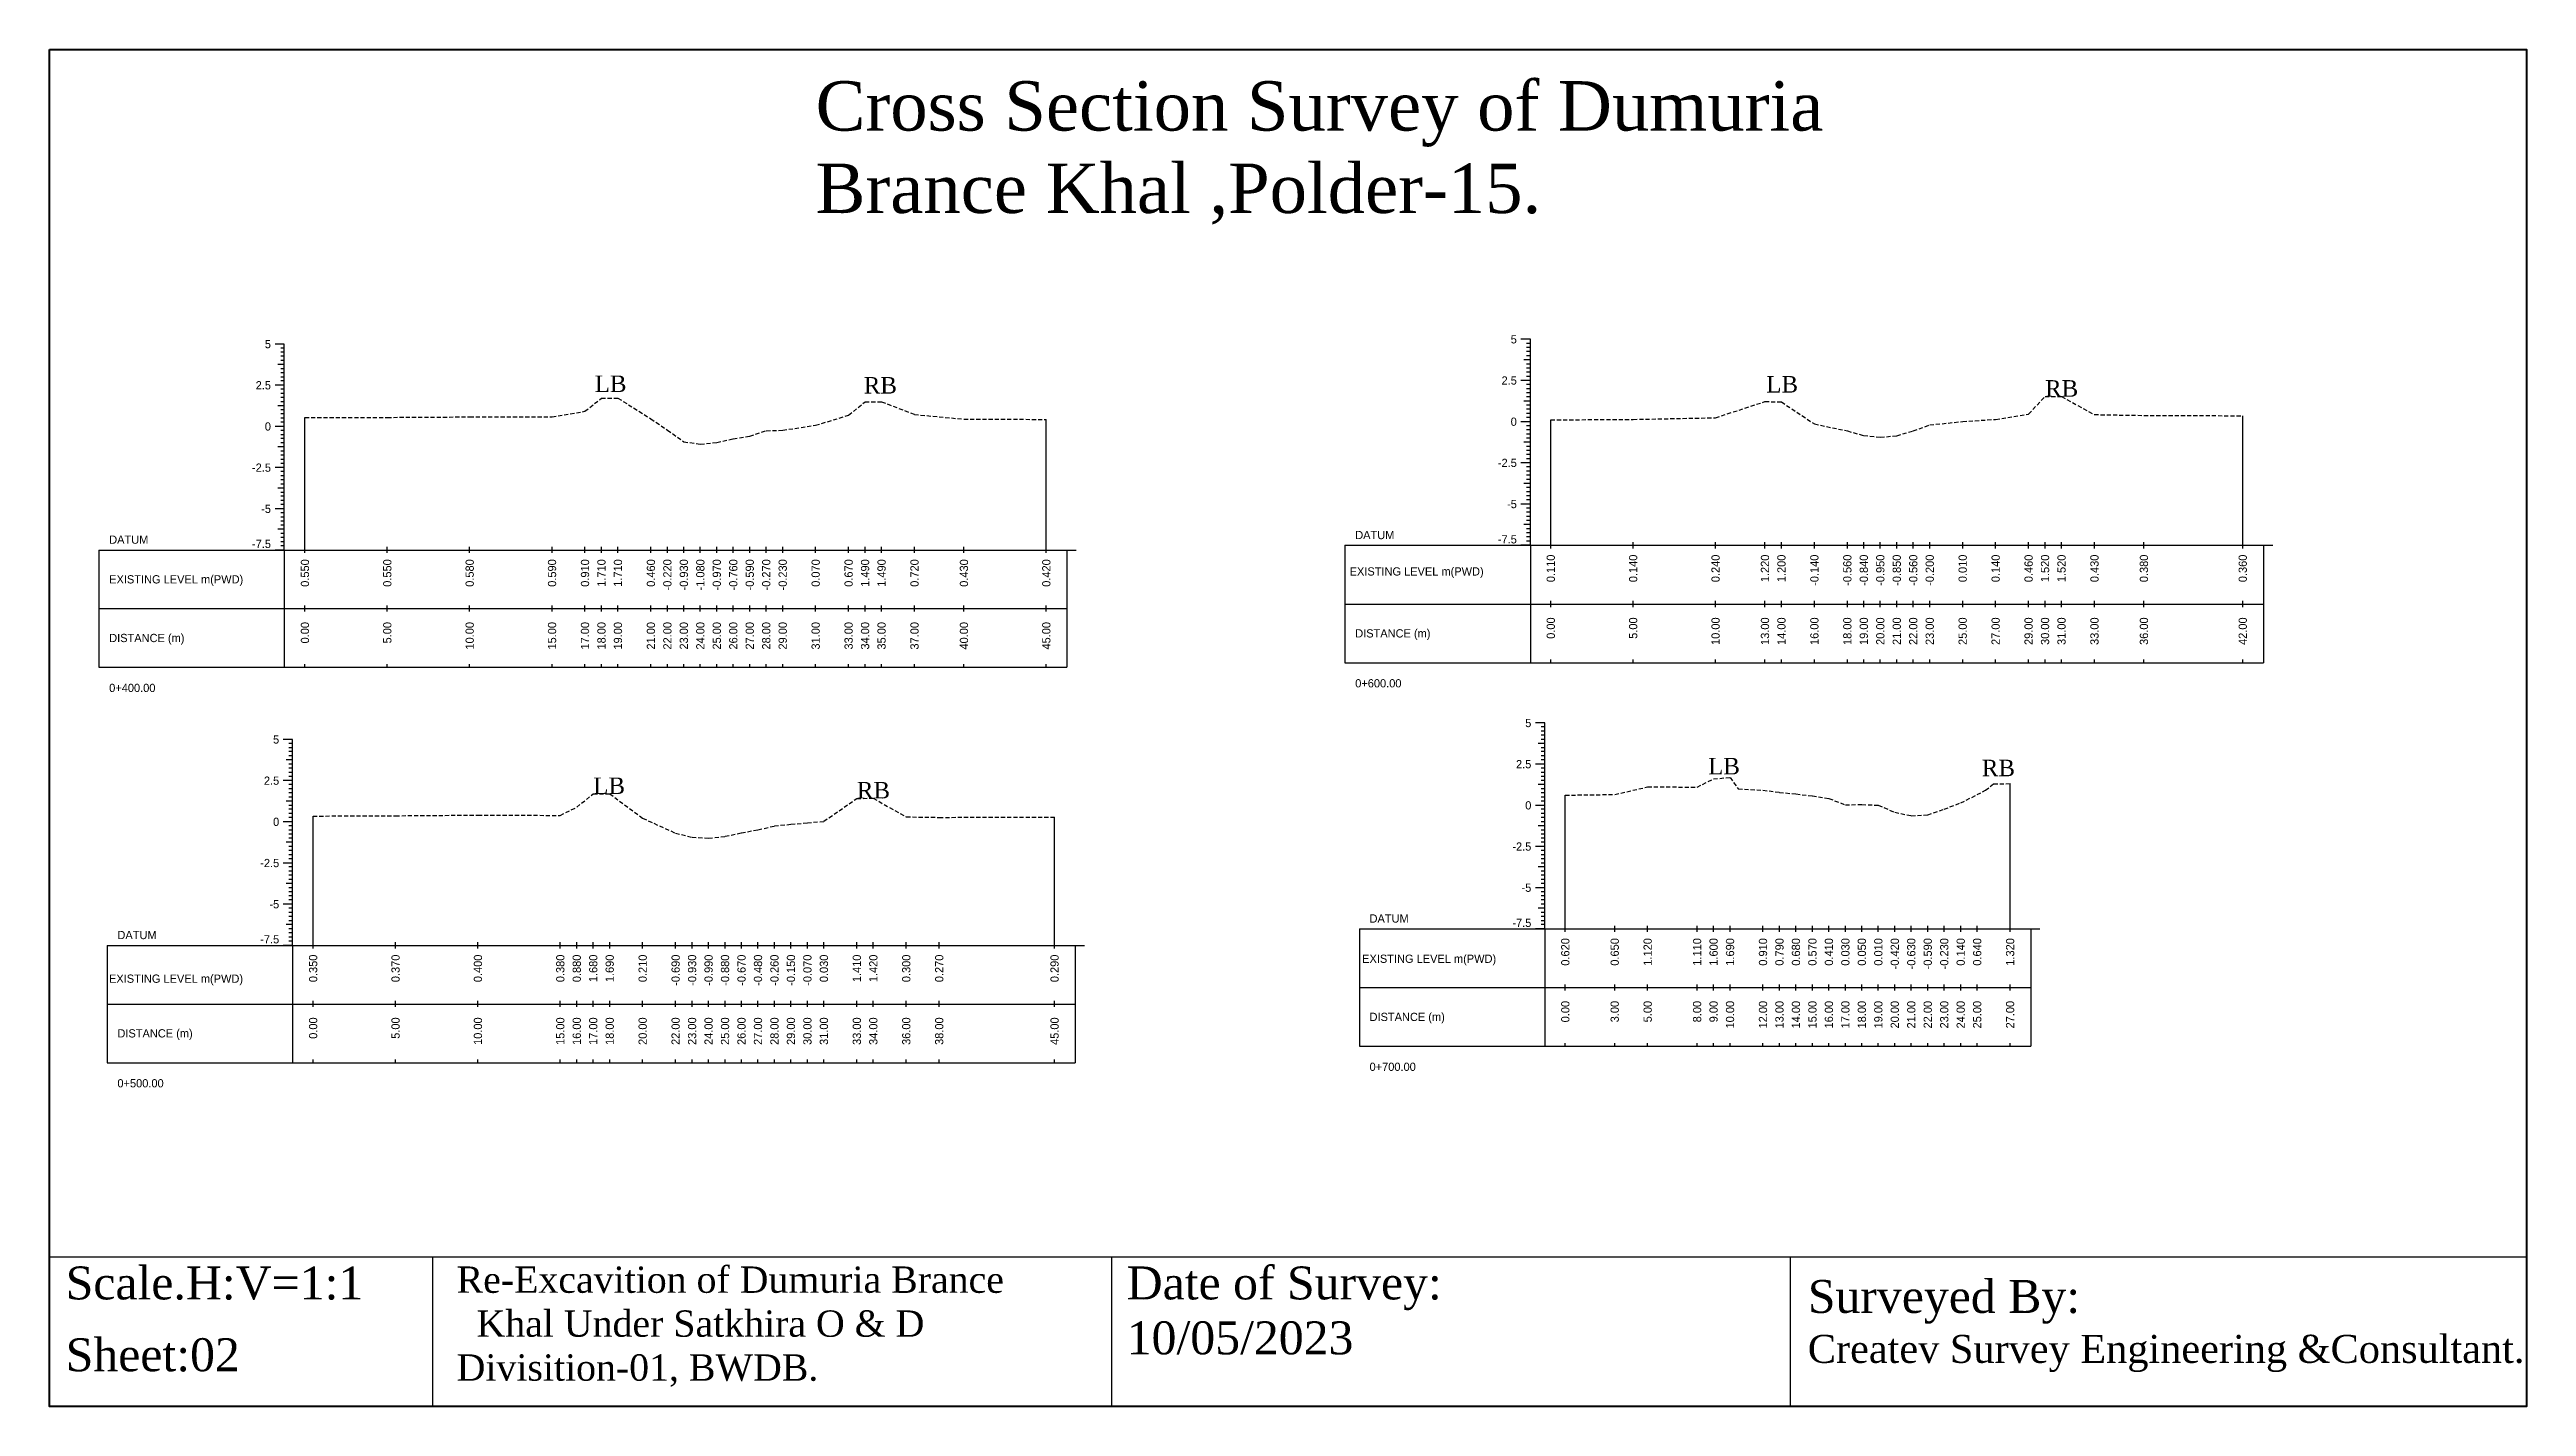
# Model space of a CAD drawing. Header units: inches. Extents: x -603 to 646, y -2572 to -1030.
# Drawn here: x 106.5 to 256.8, y -1231.9 to -1149.5 of the extents above; entities that cross this region are included whole.
import ezdxf
from ezdxf.enums import TextEntityAlignment as Align

# ---------------------------------------------------------------- set-up
doc = ezdxf.new("R2010")
doc.units = ezdxf.units.IN
doc.header["$MEASUREMENT"] = 0
doc.linetypes.add('HIDDEN', pattern=[0.375, 0.25, -0.125])
doc.layers.add('CS_Drawing', color=7, linetype='Continuous')
doc.layers.add('GL', color=3, linetype='HIDDEN')
doc.styles.add('romans', font='romans.shx')

msp = doc.modelspace()

# ---------------------------------------------------------------- texts
at = {"attachment_point": 1, "style": 'romans'}
for s, insert, char_height, width in [('{\\fTimes New Roman|b0|i0|c0|p18;Cross Section Survey of Dumuria  Brance Khal ,Polder-15.}', (153, -1151.42), 3, 72.2837), ('{\\fTimes New Roman|b0|i0|c0|p18;LB}', (139.59, -1169.29), 1, 4.1943), ('{\\fTimes New Roman|b0|i0|c0|p18;RB}', (155.92, -1169.38), 1, 4.1943), ('{\\fTimes New Roman|b0|i0|c0|p18;LB}', (210.7, -1169.32), 1, 4.1943), ('{\\fTimes New Roman|b0|i0|c0|p18;RB}', (227.62, -1169.57), 1, 4.1943), ('{\\fTimes New Roman|b0|i0|c0|p18;LB}', (139.5, -1193.69), 1, 4.1943), ('{\\fTimes New Roman|b0|i0|c0|p18;LB}', (207.17, -1192.5), 1, 4.1943), ('{\\fTimes New Roman|b0|i0|c0|p18;RB}', (223.78, -1192.61), 1, 4.1943), ('{\\fTimes New Roman|b0|i0|c0|p18;RB}', (155.5, -1193.96), 1, 4.1943), ('{\\fTimes New Roman|b0|i0|c0|p18;Scale.H:V=1:1}', (107.48, -1223.37), 2, 22.2708), ('{\\fTimes New Roman|b0|i0|c0|p18;Re-Excavition of Dumuria Brance\\P  Khal Under Satkhira O & D    Divisition-01, BWDB.}', (131.21, -1223.37), 1.6, 38.8405), ('{\\fTimes New Roman|b0|i0|c0|p18;Date of Survey: 10/05/2023}', (171.88, -1223.37), 2, 22.2708), ('{\\fTimes New Roman|b0|i0|c0|p18;Surveyed By:                                     \\H0.85x;Createv Survey Engineering &Consultant.}', (213.22, -1224.19), 2, 45.2193), ('{\\fTimes New Roman|b0|i0|c0|p18;Sheet:02}', (107.48, -1227.73), 2, 38.8405)]:
    msp.add_mtext(s, dxfattribs=dict(at, insert=insert, char_height=char_height, width=width))
at = {"layer": 'CS_Drawing'}
for s, p in [('5', (119.94, -1167.38)), ('5', (195.56, -1167.09)), ('2.5', (119.94, -1169.88)), ('2.5', (195.56, -1169.59)), ('0', (119.94, -1172.38)), ('0', (195.56, -1172.09)), ('-2.5', (119.94, -1174.88)), ('-2.5', (195.56, -1174.59)), ('-5', (119.94, -1177.38)), ('-5', (195.56, -1177.09)), ('5', (196.44, -1190.38)), ('5', (120.44, -1191.38)), ('2.5', (120.44, -1193.88)), ('2.5', (196.44, -1192.88)), ('0', (196.44, -1195.38)), ('0', (120.44, -1196.38)), ('-2.5', (196.44, -1197.88)), ('-2.5', (120.44, -1198.88)), ('-5', (120.44, -1201.38)), ('-5', (196.44, -1200.38))]:
    msp.add_text(s, height=0.5, dxfattribs=at).set_placement(p, align=Align.MIDDLE_RIGHT)
for s, p in [('DATUM', (110.12, -1179.25)), ('DATUM', (185.75, -1178.97)), ('EXISTING LEVEL m(PWD)', (110.12, -1181.66)), ('EXISTING LEVEL m(PWD)', (185.41, -1181.18)), ('DISTANCE (m)', (185.75, -1184.94)), ('DISTANCE (m)', (110.12, -1185.22)), ('0+400.00', (110.12, -1188.25)), ('0+600.00', (185.75, -1187.97)), ('DATUM', (186.62, -1202.25)), ('DATUM', (110.62, -1203.25)), ('EXISTING LEVEL m(PWD)', (110.11, -1205.9)), ('EXISTING LEVEL m(PWD)', (186.17, -1204.69)), ('DISTANCE (m)', (186.62, -1208.22)), ('DISTANCE (m)', (110.62, -1209.22)), ('0+700.00', (186.62, -1211.25)), ('0+500.00', (110.62, -1212.25))]:
    msp.add_text(s, height=0.5, dxfattribs=at).set_placement(p, align=Align.MIDDLE_LEFT)
for p in [(119.94, -1179.76), (195.56, -1179.48), (196.44, -1202.76), (120.44, -1203.76)]:
    msp.add_text('-7.5', height=0.5, dxfattribs=at).set_placement(p, align=Align.RIGHT)
for s, p in [('0.550', (122, -1180.44)), ('0.550', (127, -1180.44)), ('0.580', (132, -1180.44)), ('0.590', (137, -1180.44)), ('0.910', (139, -1180.44)), ('1.710', (140, -1180.44)), ('1.710', (141, -1180.44)), ('0.460', (143, -1180.44)), ('-0.220', (144, -1180.44)), ('-0.930', (145, -1180.44)), ('-1.080', (146, -1180.44)), ('-0.970', (147, -1180.44)), ('-0.760', (148, -1180.44)), ('-0.590', (149, -1180.44)), ('-0.270', (150, -1180.44)), ('-0.230', (151, -1180.44)), ('0.070', (153, -1180.44)), ('0.670', (155, -1180.44)), ('1.490', (156, -1180.44)), ('1.490', (157, -1180.44)), ('0.720', (159, -1180.44)), ('0.430', (162, -1180.44)), ('0.420', (167, -1180.44)), ('0.110', (197.62, -1180.16)), ('0.140', (202.62, -1180.16)), ('0.240', (207.62, -1180.16)), ('1.220', (210.62, -1180.16)), ('1.200', (211.62, -1180.16)), ('-0.140', (213.62, -1180.16)), ('-0.560', (215.62, -1180.16)), ('-0.840', (216.62, -1180.16)), ('-0.950', (217.62, -1180.16)), ('-0.850', (218.62, -1180.16)), ('-0.560', (219.62, -1180.16)), ('-0.200', (220.62, -1180.16)), ('0.010', (222.62, -1180.16)), ('0.140', (224.62, -1180.16)), ('0.460', (226.62, -1180.16)), ('1.520', (227.62, -1180.16)), ('1.520', (228.62, -1180.16)), ('0.430', (230.62, -1180.16)), ('0.380', (233.62, -1180.16)), ('0.360', (239.62, -1180.16)), ('0.00', (122, -1184.25)), ('5.00', (127, -1184.25)), ('10.00', (132, -1184.25)), ('15.00', (137, -1184.25)), ('17.00', (139, -1184.25)), ('18.00', (140, -1184.25)), ('19.00', (141, -1184.25)), ('21.00', (143, -1184.25)), ('22.00', (144, -1184.25)), ('23.00', (145, -1184.25)), ('24.00', (146, -1184.25)), ('25.00', (147, -1184.25)), ('26.00', (148, -1184.25)), ('27.00', (149, -1184.25)), ('28.00', (150, -1184.25)), ('29.00', (151, -1184.25)), ('31.00', (153, -1184.25)), ('33.00', (155, -1184.25)), ('34.00', (156, -1184.25)), ('35.00', (157, -1184.25)), ('37.00', (159, -1184.25)), ('40.00', (162, -1184.25)), ('45.00', (167, -1184.25)), ('0.00', (197.62, -1183.97)), ('5.00', (202.62, -1183.97)), ('10.00', (207.62, -1183.97)), ('13.00', (210.62, -1183.97)), ('14.00', (211.62, -1183.97)), ('16.00', (213.62, -1183.97)), ('18.00', (215.62, -1183.97)), ('19.00', (216.62, -1183.97)), ('20.00', (217.62, -1183.97)), ('21.00', (218.62, -1183.97)), ('22.00', (219.62, -1183.97)), ('23.00', (220.62, -1183.97)), ('25.00', (222.62, -1183.97)), ('27.00', (224.62, -1183.97)), ('29.00', (226.62, -1183.97)), ('30.00', (227.62, -1183.97)), ('31.00', (228.62, -1183.97)), ('33.00', (230.62, -1183.97)), ('36.00', (233.62, -1183.97)), ('42.00', (239.62, -1183.97)), ('0.620', (198.5, -1203.44)), ('0.650', (201.5, -1203.44)), ('1.120', (203.5, -1203.44)), ('1.110', (206.5, -1203.44)), ('1.600', (207.5, -1203.44)), ('1.690', (208.5, -1203.44)), ('0.910', (210.5, -1203.44)), ('0.790', (211.5, -1203.44)), ('0.680', (212.5, -1203.44)), ('0.570', (213.5, -1203.44)), ('0.410', (214.5, -1203.44)), ('0.030', (215.5, -1203.44)), ('0.050', (216.5, -1203.44)), ('0.010', (217.5, -1203.44)), ('-0.420', (218.5, -1203.44)), ('-0.630', (219.5, -1203.44)), ('-0.590', (220.5, -1203.44)), ('-0.230', (221.5, -1203.44)), ('0.140', (222.5, -1203.44)), ('0.640', (223.5, -1203.44)), ('1.320', (225.5, -1203.44)), ('0.350', (122.5, -1204.44)), ('0.370', (127.5, -1204.44)), ('0.400', (132.5, -1204.44)), ('0.380', (137.5, -1204.44)), ('0.880', (138.5, -1204.44)), ('1.680', (139.5, -1204.44)), ('1.690', (140.5, -1204.44)), ('0.210', (142.5, -1204.44)), ('-0.690', (144.5, -1204.44)), ('-0.930', (145.5, -1204.44)), ('-0.990', (146.5, -1204.44)), ('-0.880', (147.5, -1204.44)), ('-0.670', (148.5, -1204.44)), ('-0.480', (149.5, -1204.44)), ('-0.260', (150.5, -1204.44)), ('-0.150', (151.5, -1204.44)), ('-0.070', (152.5, -1204.44)), ('0.030', (153.5, -1204.44)), ('1.410', (155.5, -1204.44)), ('1.420', (156.5, -1204.44)), ('0.300', (158.5, -1204.44)), ('0.270', (160.5, -1204.44)), ('0.290', (167.5, -1204.44)), ('0.00', (122.5, -1208.25)), ('5.00', (127.5, -1208.25)), ('10.00', (132.5, -1208.25)), ('15.00', (137.5, -1208.25)), ('16.00', (138.5, -1208.25)), ('17.00', (139.5, -1208.25)), ('18.00', (140.5, -1208.25)), ('20.00', (142.5, -1208.25)), ('22.00', (144.5, -1208.25)), ('23.00', (145.5, -1208.25)), ('24.00', (146.5, -1208.25)), ('25.00', (147.5, -1208.25)), ('26.00', (148.5, -1208.25)), ('27.00', (149.5, -1208.25)), ('28.00', (150.5, -1208.25)), ('29.00', (151.5, -1208.25)), ('30.00', (152.5, -1208.25)), ('31.00', (153.5, -1208.25)), ('33.00', (155.5, -1208.25)), ('34.00', (156.5, -1208.25)), ('36.00', (158.5, -1208.25)), ('38.00', (160.5, -1208.25)), ('45.00', (167.5, -1208.25)), ('0.00', (198.5, -1207.25)), ('3.00', (201.5, -1207.25)), ('5.00', (203.5, -1207.25)), ('8.00', (206.5, -1207.25)), ('9.00', (207.5, -1207.25)), ('10.00', (208.5, -1207.25)), ('12.00', (210.5, -1207.25)), ('13.00', (211.5, -1207.25)), ('14.00', (212.5, -1207.25)), ('15.00', (213.5, -1207.25)), ('16.00', (214.5, -1207.25)), ('17.00', (215.5, -1207.25)), ('18.00', (216.5, -1207.25)), ('19.00', (217.5, -1207.25)), ('20.00', (218.5, -1207.25)), ('21.00', (219.5, -1207.25)), ('22.00', (220.5, -1207.25)), ('23.00', (221.5, -1207.25)), ('24.00', (222.5, -1207.25)), ('25.00', (223.5, -1207.25)), ('27.00', (225.5, -1207.25))]:
    msp.add_text(s, height=0.5, rotation=90, dxfattribs=at).set_placement(p, align=Align.MIDDLE_RIGHT)

# ---------------------------------------------------------------- linework, layer by layer
at = {"color": 4, "lineweight": 40}
msp.add_lwpolyline([(106.5, -1149.5), (256.84, -1149.5), (256.84, -1231.87), (106.5, -1231.87)], close=True, dxfattribs=at)
for points in [[(256.84, -1149.5), (256.84, -1231.87)], [(106.5, -1222.79), (256.84, -1222.79)], [(106.5, -1222.79), (106.5, -1231.87)], [(129.75, -1222.79), (129.75, -1231.87)], [(170.95, -1222.79), (170.95, -1231.87)], [(212.15, -1222.79), (212.15, -1231.87)]]:
    msp.add_lwpolyline(points)
at = {"layer": 'CS_Drawing'}
for p, q in [((120.75, -1167.38), (120.19, -1167.38)), ((120.75, -1167.38), (120.36, -1167.38)), ((120.75, -1167.38), (120.53, -1167.38)), ((120.75, -1167.62), (120.53, -1167.62)), ((120.75, -1167.88), (120.53, -1167.88)), ((120.75, -1168.12), (120.53, -1168.12)), ((120.75, -1179.88), (120.75, -1167.38)), ((196.38, -1167.09), (195.81, -1167.09)), ((196.38, -1167.09), (195.98, -1167.09)), ((196.38, -1167.09), (196.15, -1167.09)), ((196.38, -1167.34), (196.15, -1167.34)), ((196.38, -1167.59), (196.15, -1167.59)), ((196.38, -1167.84), (196.15, -1167.84)), ((196.38, -1168.09), (196.15, -1168.09)), ((196.38, -1179.59), (196.38, -1167.09)), ((120.75, -1168.62), (120.36, -1168.62)), ((120.75, -1168.38), (120.53, -1168.38)), ((120.75, -1168.62), (120.53, -1168.62)), ((120.75, -1168.88), (120.53, -1168.88)), ((120.75, -1169.12), (120.53, -1169.12)), ((120.75, -1169.38), (120.53, -1169.38)), ((120.75, -1169.62), (120.53, -1169.62)), ((196.38, -1169.59), (195.81, -1169.59)), ((196.38, -1168.34), (195.98, -1168.34)), ((196.38, -1169.59), (195.98, -1169.59)), ((196.38, -1168.34), (196.15, -1168.34)), ((196.38, -1168.59), (196.15, -1168.59)), ((196.38, -1168.84), (196.15, -1168.84)), ((196.38, -1169.09), (196.15, -1169.09)), ((196.38, -1169.34), (196.15, -1169.34)), ((196.38, -1169.59), (196.15, -1169.59)), ((120.75, -1169.88), (120.19, -1169.88)), ((120.75, -1169.88), (120.36, -1169.88)), ((120.75, -1171.12), (120.36, -1171.12)), ((120.75, -1169.88), (120.53, -1169.88)), ((120.75, -1170.12), (120.53, -1170.12)), ((120.75, -1170.38), (120.53, -1170.38)), ((120.75, -1170.62), (120.53, -1170.62)), ((120.75, -1170.88), (120.53, -1170.88)), ((120.75, -1171.12), (120.53, -1171.12)), ((196.38, -1170.84), (195.98, -1170.84)), ((196.38, -1169.84), (196.15, -1169.84)), ((196.38, -1170.09), (196.15, -1170.09)), ((196.38, -1170.34), (196.15, -1170.34)), ((196.38, -1170.59), (196.15, -1170.59)), ((196.38, -1170.84), (196.15, -1170.84)), ((196.38, -1171.09), (196.15, -1171.09)), ((120.75, -1172.38), (120.19, -1172.38)), ((120.75, -1172.38), (120.36, -1172.38)), ((120.75, -1171.38), (120.53, -1171.38)), ((120.75, -1171.62), (120.53, -1171.62)), ((120.75, -1171.88), (120.53, -1171.88)), ((120.75, -1172.12), (120.53, -1172.12)), ((120.75, -1172.38), (120.53, -1172.38)), ((120.75, -1172.62), (120.53, -1172.62)), ((122, -1179.88), (122, -1171.83)), ((167, -1179.88), (167, -1171.95)), ((196.38, -1172.09), (195.81, -1172.09)), ((196.38, -1172.09), (195.98, -1172.09)), ((196.38, -1171.34), (196.15, -1171.34)), ((196.38, -1171.59), (196.15, -1171.59)), ((196.38, -1171.84), (196.15, -1171.84)), ((196.38, -1172.09), (196.15, -1172.09)), ((196.38, -1172.34), (196.15, -1172.34)), ((196.38, -1172.59), (196.15, -1172.59)), ((197.62, -1179.59), (197.62, -1171.98)), ((239.62, -1179.59), (239.62, -1171.73)), ((120.75, -1173.62), (120.36, -1173.62)), ((120.75, -1172.88), (120.53, -1172.88)), ((120.75, -1173.12), (120.53, -1173.12)), ((120.75, -1173.38), (120.53, -1173.38)), ((120.75, -1173.62), (120.53, -1173.62)), ((120.75, -1173.88), (120.53, -1173.88)), ((120.75, -1174.12), (120.53, -1174.12)), ((196.38, -1173.34), (195.98, -1173.34)), ((196.38, -1172.84), (196.15, -1172.84)), ((196.38, -1173.09), (196.15, -1173.09)), ((196.38, -1173.34), (196.15, -1173.34)), ((196.38, -1173.59), (196.15, -1173.59)), ((196.38, -1173.84), (196.15, -1173.84)), ((196.38, -1174.09), (196.15, -1174.09)), ((120.75, -1174.88), (120.19, -1174.88)), ((120.75, -1174.88), (120.36, -1174.88)), ((120.75, -1174.38), (120.53, -1174.38)), ((120.75, -1174.62), (120.53, -1174.62)), ((120.75, -1174.88), (120.53, -1174.88)), ((120.75, -1175.12), (120.53, -1175.12)), ((120.75, -1175.38), (120.53, -1175.38)), ((120.75, -1175.62), (120.53, -1175.62)), ((196.38, -1174.59), (195.81, -1174.59)), ((196.38, -1174.59), (195.98, -1174.59)), ((196.38, -1174.34), (196.15, -1174.34)), ((196.38, -1174.59), (196.15, -1174.59)), ((196.38, -1174.84), (196.15, -1174.84)), ((196.38, -1175.09), (196.15, -1175.09)), ((196.38, -1175.34), (196.15, -1175.34)), ((196.38, -1175.59), (196.15, -1175.59)), ((120.75, -1176.12), (120.36, -1176.12)), ((120.75, -1175.88), (120.53, -1175.88)), ((120.75, -1176.12), (120.53, -1176.12)), ((120.75, -1176.38), (120.53, -1176.38)), ((120.75, -1176.62), (120.53, -1176.62)), ((120.75, -1176.88), (120.53, -1176.88)), ((120.75, -1177.12), (120.53, -1177.12)), ((196.38, -1177.09), (195.81, -1177.09)), ((196.38, -1175.84), (195.98, -1175.84)), ((196.38, -1177.09), (195.98, -1177.09)), ((196.38, -1175.84), (196.15, -1175.84)), ((196.38, -1176.09), (196.15, -1176.09)), ((196.38, -1176.34), (196.15, -1176.34)), ((196.38, -1176.59), (196.15, -1176.59)), ((196.38, -1176.84), (196.15, -1176.84)), ((196.38, -1177.09), (196.15, -1177.09)), ((120.75, -1177.38), (120.19, -1177.38)), ((120.75, -1177.38), (120.36, -1177.38)), ((120.75, -1178.62), (120.36, -1178.62)), ((120.75, -1177.38), (120.53, -1177.38)), ((120.75, -1177.62), (120.53, -1177.62)), ((120.75, -1177.88), (120.53, -1177.88)), ((120.75, -1178.12), (120.53, -1178.12)), ((120.75, -1178.38), (120.53, -1178.38)), ((120.75, -1178.62), (120.53, -1178.62)), ((196.38, -1178.34), (195.98, -1178.34)), ((196.38, -1177.34), (196.15, -1177.34)), ((196.38, -1177.59), (196.15, -1177.59)), ((196.38, -1177.84), (196.15, -1177.84)), ((196.38, -1178.09), (196.15, -1178.09)), ((196.38, -1178.34), (196.15, -1178.34)), ((196.38, -1178.59), (196.15, -1178.59)), ((109.5, -1179.88), (120.75, -1179.88)), ((109.5, -1179.88), (109.5, -1187)), ((120.75, -1179.88), (120.19, -1179.88)), ((120.75, -1179.88), (120.36, -1179.88)), ((120.75, -1178.88), (120.53, -1178.88)), ((120.75, -1179.12), (120.53, -1179.12)), ((120.75, -1179.38), (120.53, -1179.38)), ((120.75, -1179.62), (120.53, -1179.62)), ((120.75, -1179.88), (120.53, -1179.88)), ((120.75, -1179.88), (168.25, -1179.88)), ((120.75, -1179.88), (120.75, -1187)), ((122, -1180.06), (122, -1179.69)), ((127, -1180.06), (127, -1179.69)), ((132, -1180.06), (132, -1179.69)), ((137, -1180.06), (137, -1179.69)), ((139, -1180.06), (139, -1179.69)), ((140, -1180.06), (140, -1179.69)), ((141, -1180.06), (141, -1179.69)), ((143, -1180.06), (143, -1179.69)), ((144, -1180.06), (144, -1179.69)), ((145, -1180.06), (145, -1179.69)), ((146, -1180.06), (146, -1179.69)), ((147, -1180.06), (147, -1179.69)), ((148, -1180.06), (148, -1179.69)), ((149, -1180.06), (149, -1179.69)), ((150, -1180.06), (150, -1179.69)), ((151, -1180.06), (151, -1179.69)), ((153, -1180.06), (153, -1179.69)), ((155, -1180.06), (155, -1179.69)), ((156, -1180.06), (156, -1179.69)), ((157, -1180.06), (157, -1179.69)), ((159, -1180.06), (159, -1179.69)), ((162, -1180.06), (162, -1179.69)), ((167, -1180.06), (167, -1179.69)), ((168.25, -1179.88), (168.81, -1179.88)), ((168.25, -1179.88), (168.64, -1179.88)), ((168.25, -1179.88), (168.47, -1179.88)), ((168.25, -1179.88), (168.25, -1187)), ((185.12, -1179.59), (196.38, -1179.59)), ((185.12, -1179.59), (185.12, -1186.72)), ((196.38, -1179.59), (195.81, -1179.59)), ((196.38, -1179.59), (195.98, -1179.59)), ((196.38, -1178.84), (196.15, -1178.84)), ((196.38, -1179.09), (196.15, -1179.09)), ((196.38, -1179.34), (196.15, -1179.34)), ((196.38, -1179.59), (196.15, -1179.59)), ((196.38, -1179.59), (240.88, -1179.59)), ((196.38, -1179.59), (196.38, -1186.72)), ((197.62, -1179.78), (197.62, -1179.41)), ((202.62, -1179.78), (202.62, -1179.41)), ((207.62, -1179.78), (207.62, -1179.41)), ((210.62, -1179.78), (210.62, -1179.41)), ((211.62, -1179.78), (211.62, -1179.41)), ((213.62, -1179.78), (213.62, -1179.41)), ((215.62, -1179.78), (215.62, -1179.41)), ((216.62, -1179.78), (216.62, -1179.41)), ((217.62, -1179.78), (217.62, -1179.41)), ((218.62, -1179.78), (218.62, -1179.41)), ((219.62, -1179.78), (219.62, -1179.41)), ((220.62, -1179.78), (220.62, -1179.41)), ((222.62, -1179.78), (222.62, -1179.41)), ((224.62, -1179.78), (224.62, -1179.41)), ((226.62, -1179.78), (226.62, -1179.41)), ((227.62, -1179.78), (227.62, -1179.41)), ((228.62, -1179.78), (228.62, -1179.41)), ((230.62, -1179.78), (230.62, -1179.41)), ((233.62, -1179.78), (233.62, -1179.41)), ((239.62, -1179.78), (239.62, -1179.41)), ((240.88, -1179.59), (241.44, -1179.59)), ((240.88, -1179.59), (241.27, -1179.59)), ((240.88, -1179.59), (241.1, -1179.59)), ((240.88, -1179.59), (240.88, -1186.72)), ((185.12, -1183.16), (196.38, -1183.16)), ((196.38, -1183.16), (240.88, -1183.16)), ((196.38, -1183.16), (240.88, -1183.16)), ((197.62, -1183.34), (197.62, -1182.97)), ((202.62, -1183.34), (202.62, -1182.97)), ((207.62, -1183.34), (207.62, -1182.97)), ((210.62, -1183.34), (210.62, -1182.97)), ((211.62, -1183.34), (211.62, -1182.97)), ((213.62, -1183.34), (213.62, -1182.97)), ((215.62, -1183.34), (215.62, -1182.97)), ((216.62, -1183.34), (216.62, -1182.97)), ((217.62, -1183.34), (217.62, -1182.97)), ((218.62, -1183.34), (218.62, -1182.97)), ((219.62, -1183.34), (219.62, -1182.97)), ((220.62, -1183.34), (220.62, -1182.97)), ((222.62, -1183.34), (222.62, -1182.97)), ((224.62, -1183.34), (224.62, -1182.97)), ((226.62, -1183.34), (226.62, -1182.97)), ((227.62, -1183.34), (227.62, -1182.97)), ((228.62, -1183.34), (228.62, -1182.97)), ((230.62, -1183.34), (230.62, -1182.97)), ((233.62, -1183.34), (233.62, -1182.97)), ((239.62, -1183.34), (239.62, -1182.97)), ((109.5, -1183.44), (120.75, -1183.44)), ((120.75, -1183.44), (168.25, -1183.44)), ((120.75, -1183.44), (168.25, -1183.44)), ((122, -1183.62), (122, -1183.25)), ((127, -1183.62), (127, -1183.25)), ((132, -1183.62), (132, -1183.25)), ((137, -1183.62), (137, -1183.25)), ((139, -1183.62), (139, -1183.25)), ((140, -1183.62), (140, -1183.25)), ((141, -1183.62), (141, -1183.25)), ((143, -1183.62), (143, -1183.25)), ((144, -1183.62), (144, -1183.25)), ((145, -1183.62), (145, -1183.25)), ((146, -1183.62), (146, -1183.25)), ((147, -1183.62), (147, -1183.25)), ((148, -1183.62), (148, -1183.25)), ((149, -1183.62), (149, -1183.25)), ((150, -1183.62), (150, -1183.25)), ((151, -1183.62), (151, -1183.25)), ((153, -1183.62), (153, -1183.25)), ((155, -1183.62), (155, -1183.25)), ((156, -1183.62), (156, -1183.25)), ((157, -1183.62), (157, -1183.25)), ((159, -1183.62), (159, -1183.25)), ((162, -1183.62), (162, -1183.25)), ((167, -1183.62), (167, -1183.25)), ((109.5, -1187), (120.75, -1187)), ((120.75, -1187), (168.25, -1187)), ((122, -1187), (122, -1186.81)), ((127, -1187), (127, -1186.81)), ((132, -1187), (132, -1186.81)), ((137, -1187), (137, -1186.81)), ((139, -1187), (139, -1186.81)), ((140, -1187), (140, -1186.81)), ((141, -1187), (141, -1186.81)), ((143, -1187), (143, -1186.81)), ((144, -1187), (144, -1186.81)), ((145, -1187), (145, -1186.81)), ((146, -1187), (146, -1186.81)), ((147, -1187), (147, -1186.81)), ((148, -1187), (148, -1186.81)), ((149, -1187), (149, -1186.81)), ((150, -1187), (150, -1186.81)), ((151, -1187), (151, -1186.81)), ((153, -1187), (153, -1186.81)), ((155, -1187), (155, -1186.81)), ((156, -1187), (156, -1186.81)), ((157, -1187), (157, -1186.81)), ((159, -1187), (159, -1186.81)), ((162, -1187), (162, -1186.81)), ((167, -1187), (167, -1186.81)), ((185.12, -1186.72), (196.38, -1186.72)), ((196.38, -1186.72), (240.88, -1186.72)), ((197.62, -1186.72), (197.62, -1186.53)), ((202.62, -1186.72), (202.62, -1186.53)), ((207.62, -1186.72), (207.62, -1186.53)), ((210.62, -1186.72), (210.62, -1186.53)), ((211.62, -1186.72), (211.62, -1186.53)), ((213.62, -1186.72), (213.62, -1186.53)), ((215.62, -1186.72), (215.62, -1186.53)), ((216.62, -1186.72), (216.62, -1186.53)), ((217.62, -1186.72), (217.62, -1186.53)), ((218.62, -1186.72), (218.62, -1186.53)), ((219.62, -1186.72), (219.62, -1186.53)), ((220.62, -1186.72), (220.62, -1186.53)), ((222.62, -1186.72), (222.62, -1186.53)), ((224.62, -1186.72), (224.62, -1186.53)), ((226.62, -1186.72), (226.62, -1186.53)), ((227.62, -1186.72), (227.62, -1186.53)), ((228.62, -1186.72), (228.62, -1186.53)), ((230.62, -1186.72), (230.62, -1186.53)), ((233.62, -1186.72), (233.62, -1186.53)), ((239.62, -1186.72), (239.62, -1186.53)), ((197.25, -1190.38), (196.69, -1190.38)), ((197.25, -1190.38), (196.86, -1190.38)), ((197.25, -1190.38), (197.03, -1190.38)), ((197.25, -1190.62), (197.03, -1190.62)), ((197.25, -1202.88), (197.25, -1190.38)), ((121.25, -1191.38), (120.69, -1191.38)), ((121.25, -1191.38), (120.86, -1191.38)), ((121.25, -1191.38), (121.03, -1191.38)), ((121.25, -1191.62), (121.03, -1191.62)), ((121.25, -1191.88), (121.03, -1191.88)), ((121.25, -1192.12), (121.03, -1192.12)), ((121.25, -1203.88), (121.25, -1191.38)), ((197.25, -1191.62), (196.86, -1191.62)), ((197.25, -1190.88), (197.03, -1190.88)), ((197.25, -1191.12), (197.03, -1191.12)), ((197.25, -1191.38), (197.03, -1191.38)), ((197.25, -1191.62), (197.03, -1191.62)), ((197.25, -1191.88), (197.03, -1191.88)), ((197.25, -1192.12), (197.03, -1192.12)), ((121.25, -1192.62), (120.86, -1192.62)), ((121.25, -1192.38), (121.03, -1192.38)), ((121.25, -1192.62), (121.03, -1192.62)), ((121.25, -1192.88), (121.03, -1192.88)), ((121.25, -1193.12), (121.03, -1193.12)), ((121.25, -1193.38), (121.03, -1193.38)), ((121.25, -1193.62), (121.03, -1193.62)), ((197.25, -1192.88), (196.69, -1192.88)), ((197.25, -1192.88), (196.86, -1192.88)), ((197.25, -1192.38), (197.03, -1192.38)), ((197.25, -1192.62), (197.03, -1192.62)), ((197.25, -1192.88), (197.03, -1192.88)), ((197.25, -1193.12), (197.03, -1193.12)), ((197.25, -1193.38), (197.03, -1193.38)), ((197.25, -1193.62), (197.03, -1193.62)), ((121.25, -1193.88), (120.69, -1193.88)), ((121.25, -1193.88), (120.86, -1193.88)), ((121.25, -1195.12), (120.86, -1195.12)), ((121.25, -1193.88), (121.03, -1193.88)), ((121.25, -1194.12), (121.03, -1194.12)), ((121.25, -1194.38), (121.03, -1194.38)), ((121.25, -1194.62), (121.03, -1194.62)), ((121.25, -1194.88), (121.03, -1194.88)), ((121.25, -1195.12), (121.03, -1195.12)), ((197.25, -1194.12), (196.86, -1194.12)), ((197.25, -1193.88), (197.03, -1193.88)), ((197.25, -1194.12), (197.03, -1194.12)), ((197.25, -1194.38), (197.03, -1194.38)), ((197.25, -1194.62), (197.03, -1194.62)), ((197.25, -1194.88), (197.03, -1194.88)), ((197.25, -1195.12), (197.03, -1195.12)), ((198.5, -1202.88), (198.5, -1194.76)), ((225.5, -1202.88), (225.5, -1194.06)), ((121.25, -1196.38), (120.69, -1196.38)), ((121.25, -1196.38), (120.86, -1196.38)), ((121.25, -1195.38), (121.03, -1195.38)), ((121.25, -1195.62), (121.03, -1195.62)), ((121.25, -1195.88), (121.03, -1195.88)), ((121.25, -1196.12), (121.03, -1196.12)), ((121.25, -1196.38), (121.03, -1196.38)), ((121.25, -1196.62), (121.03, -1196.62)), ((122.5, -1203.88), (122.5, -1196.03)), ((167.5, -1203.88), (167.5, -1196.09)), ((197.25, -1195.38), (196.69, -1195.38)), ((197.25, -1195.38), (196.86, -1195.38)), ((197.25, -1196.62), (196.86, -1196.62)), ((197.25, -1195.38), (197.03, -1195.38)), ((197.25, -1195.62), (197.03, -1195.62)), ((197.25, -1195.88), (197.03, -1195.88)), ((197.25, -1196.12), (197.03, -1196.12)), ((197.25, -1196.38), (197.03, -1196.38)), ((197.25, -1196.62), (197.03, -1196.62)), ((121.25, -1197.62), (120.86, -1197.62)), ((121.25, -1196.88), (121.03, -1196.88)), ((121.25, -1197.12), (121.03, -1197.12)), ((121.25, -1197.38), (121.03, -1197.38)), ((121.25, -1197.62), (121.03, -1197.62)), ((121.25, -1197.88), (121.03, -1197.88)), ((121.25, -1198.12), (121.03, -1198.12)), ((197.25, -1197.88), (196.69, -1197.88)), ((197.25, -1197.88), (196.86, -1197.88)), ((197.25, -1196.88), (197.03, -1196.88)), ((197.25, -1197.12), (197.03, -1197.12)), ((197.25, -1197.38), (197.03, -1197.38)), ((197.25, -1197.62), (197.03, -1197.62)), ((197.25, -1197.88), (197.03, -1197.88)), ((197.25, -1198.12), (197.03, -1198.12)), ((121.25, -1198.88), (120.69, -1198.88)), ((121.25, -1198.88), (120.86, -1198.88)), ((121.25, -1198.38), (121.03, -1198.38)), ((121.25, -1198.62), (121.03, -1198.62)), ((121.25, -1198.88), (121.03, -1198.88)), ((121.25, -1199.12), (121.03, -1199.12)), ((121.25, -1199.38), (121.03, -1199.38)), ((121.25, -1199.62), (121.03, -1199.62)), ((197.25, -1199.12), (196.86, -1199.12)), ((197.25, -1198.38), (197.03, -1198.38)), ((197.25, -1198.62), (197.03, -1198.62)), ((197.25, -1198.88), (197.03, -1198.88)), ((197.25, -1199.12), (197.03, -1199.12)), ((197.25, -1199.38), (197.03, -1199.38)), ((197.25, -1199.62), (197.03, -1199.62)), ((121.25, -1200.12), (120.86, -1200.12)), ((121.25, -1199.88), (121.03, -1199.88)), ((121.25, -1200.12), (121.03, -1200.12)), ((121.25, -1200.38), (121.03, -1200.38)), ((121.25, -1200.62), (121.03, -1200.62)), ((121.25, -1200.88), (121.03, -1200.88)), ((121.25, -1201.12), (121.03, -1201.12)), ((197.25, -1200.38), (196.69, -1200.38)), ((197.25, -1200.38), (196.86, -1200.38)), ((197.25, -1199.88), (197.03, -1199.88)), ((197.25, -1200.12), (197.03, -1200.12)), ((197.25, -1200.38), (197.03, -1200.38)), ((197.25, -1200.62), (197.03, -1200.62)), ((197.25, -1200.88), (197.03, -1200.88)), ((197.25, -1201.12), (197.03, -1201.12)), ((121.25, -1201.38), (120.69, -1201.38)), ((121.25, -1201.38), (120.86, -1201.38)), ((121.25, -1202.62), (120.86, -1202.62)), ((121.25, -1201.38), (121.03, -1201.38)), ((121.25, -1201.62), (121.03, -1201.62)), ((121.25, -1201.88), (121.03, -1201.88)), ((121.25, -1202.12), (121.03, -1202.12)), ((121.25, -1202.38), (121.03, -1202.38)), ((121.25, -1202.62), (121.03, -1202.62)), ((197.25, -1201.62), (196.86, -1201.62)), ((197.25, -1201.38), (197.03, -1201.38)), ((197.25, -1201.62), (197.03, -1201.62)), ((197.25, -1201.88), (197.03, -1201.88)), ((197.25, -1202.12), (197.03, -1202.12)), ((197.25, -1202.38), (197.03, -1202.38)), ((197.25, -1202.62), (197.03, -1202.62)), ((198.5, -1203.06), (198.5, -1202.69)), ((201.5, -1203.06), (201.5, -1202.69)), ((203.5, -1203.06), (203.5, -1202.69)), ((206.5, -1203.06), (206.5, -1202.69)), ((207.5, -1203.06), (207.5, -1202.69)), ((208.5, -1203.06), (208.5, -1202.69)), ((210.5, -1203.06), (210.5, -1202.69)), ((211.5, -1203.06), (211.5, -1202.69)), ((212.5, -1203.06), (212.5, -1202.69)), ((213.5, -1203.06), (213.5, -1202.69)), ((214.5, -1203.06), (214.5, -1202.69)), ((215.5, -1203.06), (215.5, -1202.69)), ((216.5, -1203.06), (216.5, -1202.69)), ((217.5, -1203.06), (217.5, -1202.69)), ((218.5, -1203.06), (218.5, -1202.69)), ((219.5, -1203.06), (219.5, -1202.69)), ((220.5, -1203.06), (220.5, -1202.69)), ((221.5, -1203.06), (221.5, -1202.69)), ((222.5, -1203.06), (222.5, -1202.69)), ((223.5, -1203.06), (223.5, -1202.69)), ((225.5, -1203.06), (225.5, -1202.69)), ((110, -1203.88), (121.25, -1203.88)), ((110, -1203.88), (110, -1211)), ((121.25, -1203.88), (120.69, -1203.88)), ((121.25, -1203.88), (120.86, -1203.88)), ((121.25, -1202.88), (121.03, -1202.88)), ((121.25, -1203.12), (121.03, -1203.12)), ((121.25, -1203.38), (121.03, -1203.38)), ((121.25, -1203.62), (121.03, -1203.62)), ((121.25, -1203.88), (121.03, -1203.88)), ((121.25, -1203.88), (168.75, -1203.88)), ((121.25, -1203.88), (121.25, -1211)), ((122.5, -1204.06), (122.5, -1203.69)), ((127.5, -1204.06), (127.5, -1203.69)), ((132.5, -1204.06), (132.5, -1203.69)), ((137.5, -1204.06), (137.5, -1203.69)), ((138.5, -1204.06), (138.5, -1203.69)), ((139.5, -1204.06), (139.5, -1203.69)), ((140.5, -1204.06), (140.5, -1203.69)), ((142.5, -1204.06), (142.5, -1203.69)), ((144.5, -1204.06), (144.5, -1203.69)), ((145.5, -1204.06), (145.5, -1203.69)), ((146.5, -1204.06), (146.5, -1203.69)), ((147.5, -1204.06), (147.5, -1203.69)), ((148.5, -1204.06), (148.5, -1203.69)), ((149.5, -1204.06), (149.5, -1203.69)), ((150.5, -1204.06), (150.5, -1203.69)), ((151.5, -1204.06), (151.5, -1203.69)), ((152.5, -1204.06), (152.5, -1203.69)), ((153.5, -1204.06), (153.5, -1203.69)), ((155.5, -1204.06), (155.5, -1203.69)), ((156.5, -1204.06), (156.5, -1203.69)), ((158.5, -1204.06), (158.5, -1203.69)), ((160.5, -1204.06), (160.5, -1203.69)), ((167.5, -1204.06), (167.5, -1203.69)), ((168.75, -1203.88), (169.31, -1203.88)), ((168.75, -1203.88), (169.14, -1203.88)), ((168.75, -1203.88), (168.97, -1203.88)), ((168.75, -1203.88), (168.75, -1211)), ((186, -1202.88), (197.25, -1202.88)), ((186, -1202.88), (186, -1210)), ((197.25, -1202.88), (196.69, -1202.88)), ((197.25, -1202.88), (196.86, -1202.88)), ((197.25, -1202.88), (197.03, -1202.88)), ((197.25, -1202.88), (226.75, -1202.88)), ((197.25, -1202.88), (197.25, -1210)), ((226.75, -1202.88), (227.31, -1202.88)), ((226.75, -1202.88), (227.14, -1202.88)), ((226.75, -1202.88), (226.97, -1202.88)), ((226.75, -1202.88), (226.75, -1210)), ((186, -1206.44), (197.25, -1206.44)), ((197.25, -1206.44), (226.75, -1206.44)), ((197.25, -1206.44), (226.75, -1206.44)), ((198.5, -1206.62), (198.5, -1206.25)), ((201.5, -1206.62), (201.5, -1206.25)), ((203.5, -1206.62), (203.5, -1206.25)), ((206.5, -1206.62), (206.5, -1206.25)), ((207.5, -1206.62), (207.5, -1206.25)), ((208.5, -1206.62), (208.5, -1206.25)), ((210.5, -1206.62), (210.5, -1206.25)), ((211.5, -1206.62), (211.5, -1206.25)), ((212.5, -1206.62), (212.5, -1206.25)), ((213.5, -1206.62), (213.5, -1206.25)), ((214.5, -1206.62), (214.5, -1206.25)), ((215.5, -1206.62), (215.5, -1206.25)), ((216.5, -1206.62), (216.5, -1206.25)), ((217.5, -1206.62), (217.5, -1206.25)), ((218.5, -1206.62), (218.5, -1206.25)), ((219.5, -1206.62), (219.5, -1206.25)), ((220.5, -1206.62), (220.5, -1206.25)), ((221.5, -1206.62), (221.5, -1206.25)), ((222.5, -1206.62), (222.5, -1206.25)), ((223.5, -1206.62), (223.5, -1206.25)), ((225.5, -1206.62), (225.5, -1206.25)), ((110, -1207.44), (121.25, -1207.44)), ((121.25, -1207.44), (168.75, -1207.44)), ((121.25, -1207.44), (168.75, -1207.44)), ((122.5, -1207.62), (122.5, -1207.25)), ((127.5, -1207.62), (127.5, -1207.25)), ((132.5, -1207.62), (132.5, -1207.25)), ((137.5, -1207.62), (137.5, -1207.25)), ((138.5, -1207.62), (138.5, -1207.25)), ((139.5, -1207.62), (139.5, -1207.25)), ((140.5, -1207.62), (140.5, -1207.25)), ((142.5, -1207.62), (142.5, -1207.25)), ((144.5, -1207.62), (144.5, -1207.25)), ((145.5, -1207.62), (145.5, -1207.25)), ((146.5, -1207.62), (146.5, -1207.25)), ((147.5, -1207.62), (147.5, -1207.25)), ((148.5, -1207.62), (148.5, -1207.25)), ((149.5, -1207.62), (149.5, -1207.25)), ((150.5, -1207.62), (150.5, -1207.25)), ((151.5, -1207.62), (151.5, -1207.25)), ((152.5, -1207.62), (152.5, -1207.25)), ((153.5, -1207.62), (153.5, -1207.25)), ((155.5, -1207.62), (155.5, -1207.25)), ((156.5, -1207.62), (156.5, -1207.25)), ((158.5, -1207.62), (158.5, -1207.25)), ((160.5, -1207.62), (160.5, -1207.25)), ((167.5, -1207.62), (167.5, -1207.25)), ((186, -1210), (197.25, -1210)), ((197.25, -1210), (226.75, -1210)), ((198.5, -1210), (198.5, -1209.81)), ((201.5, -1210), (201.5, -1209.81)), ((203.5, -1210), (203.5, -1209.81)), ((206.5, -1210), (206.5, -1209.81)), ((207.5, -1210), (207.5, -1209.81)), ((208.5, -1210), (208.5, -1209.81)), ((210.5, -1210), (210.5, -1209.81)), ((211.5, -1210), (211.5, -1209.81)), ((212.5, -1210), (212.5, -1209.81)), ((213.5, -1210), (213.5, -1209.81)), ((214.5, -1210), (214.5, -1209.81)), ((215.5, -1210), (215.5, -1209.81)), ((216.5, -1210), (216.5, -1209.81)), ((217.5, -1210), (217.5, -1209.81)), ((218.5, -1210), (218.5, -1209.81)), ((219.5, -1210), (219.5, -1209.81)), ((220.5, -1210), (220.5, -1209.81)), ((221.5, -1210), (221.5, -1209.81)), ((222.5, -1210), (222.5, -1209.81)), ((223.5, -1210), (223.5, -1209.81)), ((225.5, -1210), (225.5, -1209.81)), ((110, -1211), (121.25, -1211)), ((121.25, -1211), (168.75, -1211)), ((122.5, -1211), (122.5, -1210.81)), ((127.5, -1211), (127.5, -1210.81)), ((132.5, -1211), (132.5, -1210.81)), ((137.5, -1211), (137.5, -1210.81)), ((138.5, -1211), (138.5, -1210.81)), ((139.5, -1211), (139.5, -1210.81)), ((140.5, -1211), (140.5, -1210.81)), ((142.5, -1211), (142.5, -1210.81)), ((144.5, -1211), (144.5, -1210.81)), ((145.5, -1211), (145.5, -1210.81)), ((146.5, -1211), (146.5, -1210.81)), ((147.5, -1211), (147.5, -1210.81)), ((148.5, -1211), (148.5, -1210.81)), ((149.5, -1211), (149.5, -1210.81)), ((150.5, -1211), (150.5, -1210.81)), ((151.5, -1211), (151.5, -1210.81)), ((152.5, -1211), (152.5, -1210.81)), ((153.5, -1211), (153.5, -1210.81)), ((155.5, -1211), (155.5, -1210.81)), ((156.5, -1211), (156.5, -1210.81)), ((158.5, -1211), (158.5, -1210.81)), ((160.5, -1211), (160.5, -1210.81)), ((167.5, -1211), (167.5, -1210.81))]:
    msp.add_line(p, q, dxfattribs=at)
at = {"layer": 'GL'}
for points in [[(122, -1171.83), (127, -1171.83), (132, -1171.8), (137, -1171.79), (139, -1171.46), (140, -1170.66), (141, -1170.66), (143, -1171.91), (144, -1172.6), (145, -1173.31), (146, -1173.45), (147, -1173.35), (148, -1173.13), (149, -1172.96), (150, -1172.64), (151, -1172.61), (153, -1172.31), (155, -1171.7), (156, -1170.88), (157, -1170.88), (159, -1171.65), (162, -1171.94), (167, -1171.95)], [(197.62, -1171.98), (202.62, -1171.95), (207.62, -1171.85), (210.62, -1170.87), (211.62, -1170.89), (213.62, -1172.23), (215.62, -1172.65), (216.62, -1172.93), (217.62, -1173.04), (218.62, -1172.94), (219.62, -1172.65), (220.62, -1172.29), (222.62, -1172.08), (224.62, -1171.95), (226.62, -1171.63), (227.62, -1170.57), (228.62, -1170.57), (230.62, -1171.66), (233.62, -1171.71), (239.62, -1171.73)], [(198.5, -1194.76), (201.5, -1194.72), (203.5, -1194.26), (206.5, -1194.27), (207.5, -1193.78), (208.5, -1193.68), (209, -1194.38), (210.5, -1194.46), (211.5, -1194.59), (212.5, -1194.69), (213.5, -1194.81), (214.5, -1194.96), (215.5, -1195.35), (216.5, -1195.33), (217.5, -1195.37), (218.5, -1195.8), (219.5, -1196.01), (220.5, -1195.96), (221.5, -1195.61), (222.5, -1195.23), (223.5, -1194.73), (224, -1194.46), (224.5, -1194.08), (225.5, -1194.06)], [(122.5, -1196.03), (127.5, -1196.01), (132.5, -1195.97), (137.5, -1195.99), (138.5, -1195.49), (139.5, -1194.69), (140.5, -1194.68), (142.5, -1196.16), (144.5, -1197.07), (145.5, -1197.31), (146.5, -1197.37), (147.5, -1197.26), (148.5, -1197.05), (149.5, -1196.86), (150.5, -1196.63), (151.5, -1196.53), (152.5, -1196.44), (153.5, -1196.35), (155.5, -1194.96), (156.5, -1194.95), (158.5, -1196.08), (160.5, -1196.11), (167.5, -1196.09)]]:
    msp.add_lwpolyline(points, dxfattribs=at)

msp.set_redraw_order([(e.dxf.handle, doc.entitydb.next_handle()) for e in msp.query("TEXT MTEXT ATTDEF DIMENSION ARC_DIMENSION")])  # texts and dimensions are drawn at this point

doc.saveas('drawing.dxf')
